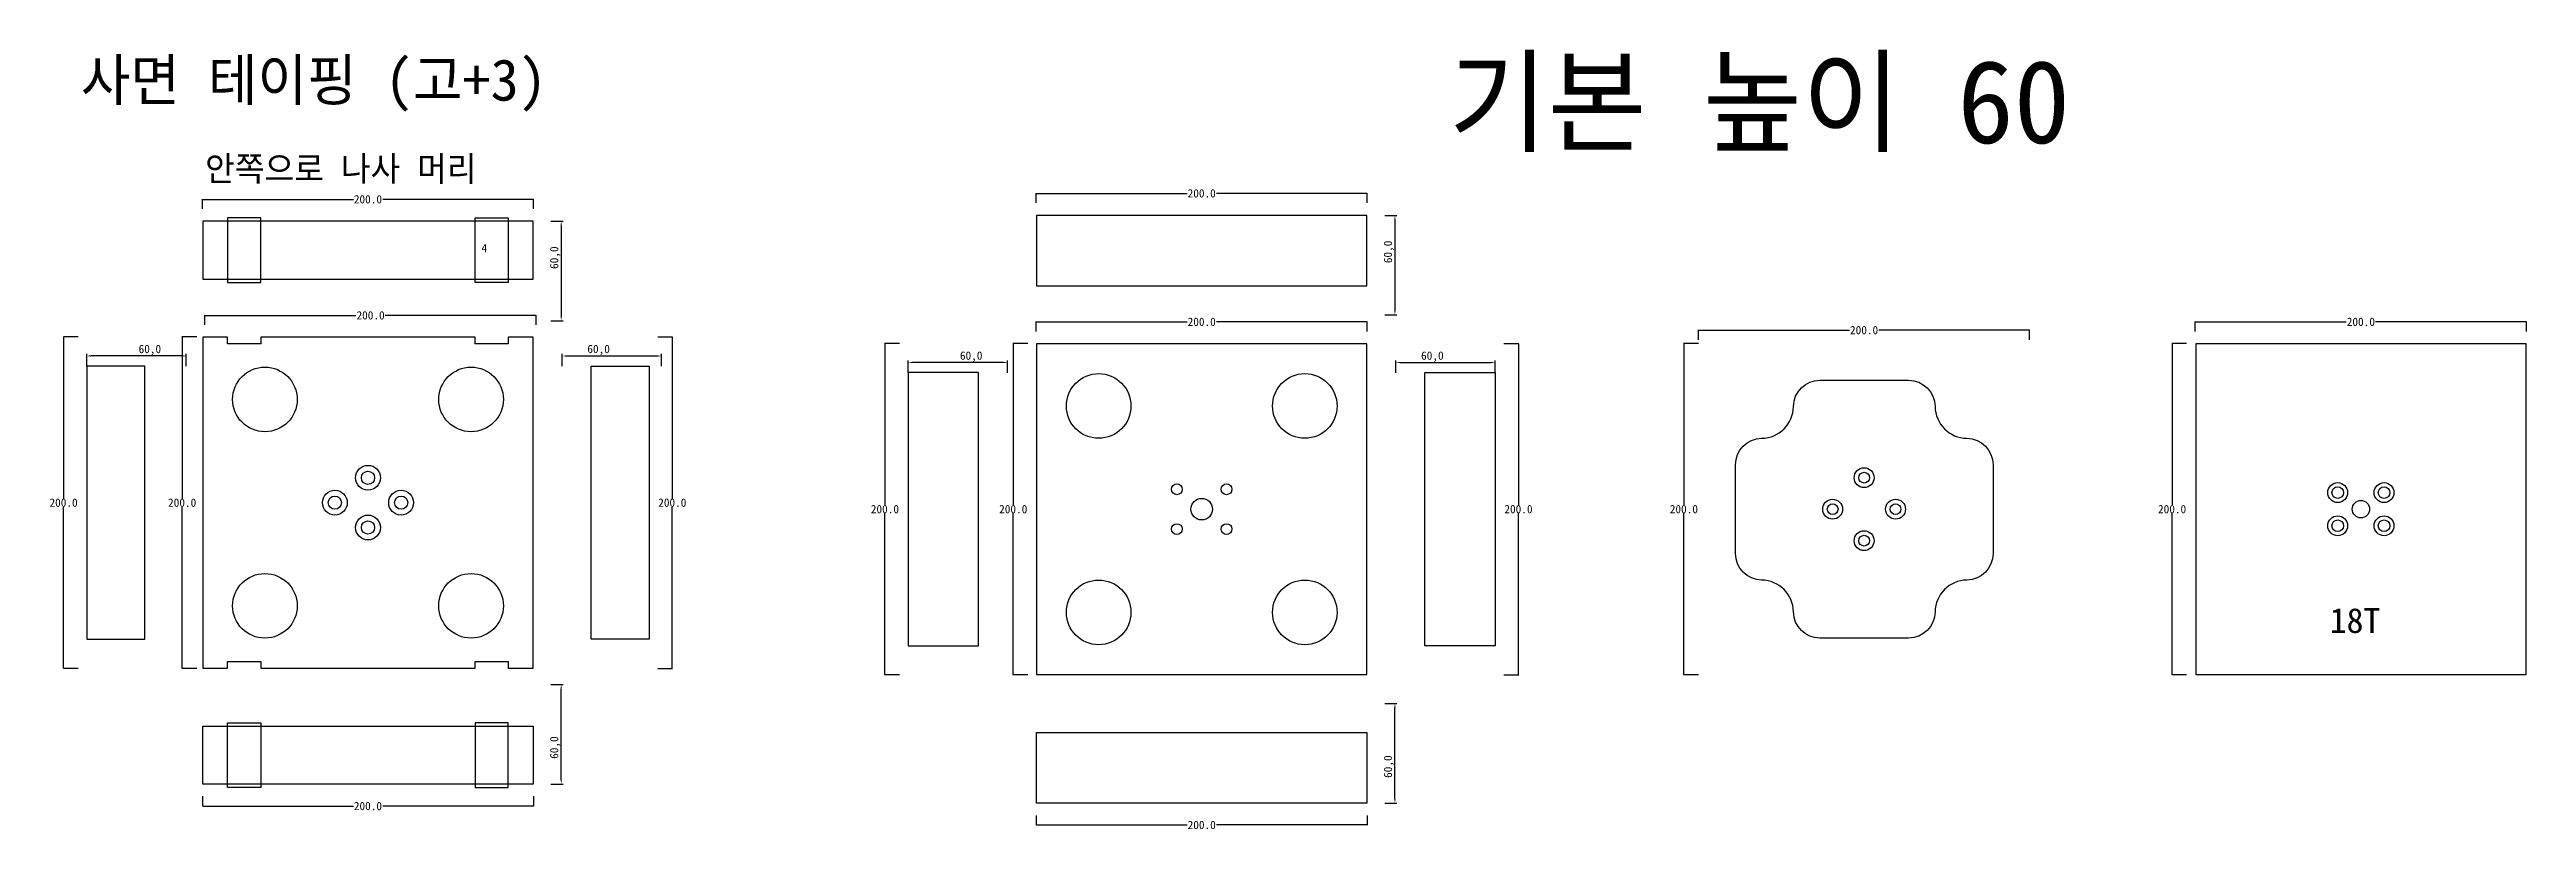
# Model space of a CAD drawing. Header units: millimetres. Extents: x 422 to 2961, y 307 to 808.
# Drawn here: x 422 to 1917, y 307 to 778 of the extents above; entities that cross this region are included whole.
import ezdxf

# ---------------------------------------------------------------- set-up
doc = ezdxf.new("R2010")
doc.units = ezdxf.units.MM
for name, color, linetype in [('TEXT', 7, 'Continuous'), ('볼트 구멍', 7, 'Continuous'), ('치구', 7, 'Continuous'), ('치수', 7, 'Continuous')]:
    doc.layers.add(name, color=color, linetype=linetype)
doc.dimstyles.new('ISO-25', dxfattribs={"dimtxt": 2.5, "dimasz": 2.5, "dimexe": 1.25, "dimexo": 0.625, "dimtad": 1, "dimtxsty": 'Standard', "dimcen": 2.5, "dimadec": 0, "dimazin": 0, "dimtfac": 1, "dimtmove": 0, "dimatfit": 3, "dimfxl": 0, "dimarcsym": 0})
doc.dimstyles.get("Standard").update_dxf_attribs({"dimtxt": 7, "dimasz": 0.18, "dimexe": 0.18, "dimexo": 0.0625, "dimgap": 0.09, "dimtad": 0, "dimtih": 1, "dimtoh": 1, "dimdec": 1, "dimzin": 0, "dimdsep": 46, "dimtxsty": 'Standard', "dimcen": 0.09, "dimadec": 0, "dimazin": 0, "dimtfac": 1, "dimtdec": 1, "dimtofl": 0, "dimtmove": 0, "dimatfit": 3, "dimfxl": 0, "dimtolj": 1, "dimtzin": 0, "dimarcsym": 0})

msp = doc.modelspace()

# ---------------------------------------------------------------- texts
at = {"layer": 'TEXT', "linetype": 'Continuous'}
msp.add_text('사면 테이핑 (고+3)', height=25, dxfattribs=at).set_placement((440.43, 746.85))
at = {"layer": 'TEXT'}
msp.add_text('기본 높이 60', height=50, dxfattribs=at).set_placement((1266.48, 721.23))
at = {"layer": 'TEXT', "color": 1}
for s, height, p in [('안쪽으로 나사 머리', 15, (515.48, 698.26)), ('4', 5, (682.39, 655.39)), ('18T', 15, (1798.48, 425.75))]:
    msp.add_text(s, height=height, dxfattribs=at).set_placement(p)

# ---------------------------------------------------------------- blocks, each defined once
blk = doc.blocks.new('*D26')
at = {"layer": 'Defpoints', "color": 0}
for p in [(438.9, 604.3), (430, 404.3), (438.9, 404.3)]:
    blk.add_point(p, dxfattribs=at)
at = {"layer": '치수', "color": 0, "lineweight": -2}
for p, q in [((438.9, 604.3), (429.9, 604.3)), ((430, 604.2), (430, 506.9)), ((430, 404.5), (430, 501.7)), ((438.9, 404.3), (429.9, 404.3))]:
    blk.add_line(p, q, dxfattribs=at)
at = {"layer": '치수', "color": 0}
for points in [[(430, 604.2), (430.1, 604.2), (430, 604.3)], [(430, 404.5), (430.1, 404.5), (430, 404.3)]]:
    blk.add_solid(points, dxfattribs=at)
at = {"layer": '치수', "color": 0, "insert": (430, 504.3), "char_height": 5, "attachment_point": 5}
blk.add_mtext('\\A1;200.0', dxfattribs=at)
blk = doc.blocks.new('*D27')
at = {"layer": 'Defpoints', "color": 0}
for p in [(444.1, 592.8), (444.1, 586.1), (504.1, 586.1)]:
    blk.add_point(p, dxfattribs=at)
at = {"layer": '치수', "color": 0, "lineweight": -2}
for p, q in [((444.1, 586.7), (444.1, 594.1)), ((501.6, 592.8), (446.6, 592.8)), ((504.1, 586.7), (504.1, 594.1))]:
    blk.add_line(p, q, dxfattribs=at)
at = {"layer": '치수', "color": 0}
for points in [[(446.6, 593.3), (446.6, 592.4), (444.1, 592.8)], [(501.6, 593.3), (501.6, 592.4), (504.1, 592.8)]]:
    blk.add_solid(points, dxfattribs=at)
at = {"layer": '치수', "color": 0, "insert": (482.1, 596.4), "char_height": 5, "attachment_point": 5}
blk.add_mtext('60,0', dxfattribs=at)
blk = doc.blocks.new('*D28')
at = {"layer": 'Defpoints', "color": 0}
for p in [(510.5, 604.3), (501.6, 404.3), (510.5, 404.3)]:
    blk.add_point(p, dxfattribs=at)
at = {"layer": '치수', "color": 0, "lineweight": -2}
for p, q in [((510.4, 604.3), (501.4, 604.3)), ((501.6, 604.2), (501.6, 506.9)), ((501.6, 404.5), (501.6, 501.7)), ((510.4, 404.3), (501.4, 404.3))]:
    blk.add_line(p, q, dxfattribs=at)
at = {"layer": '치수', "color": 0}
for points in [[(501.5, 604.2), (501.6, 604.2), (501.6, 604.3)], [(501.5, 404.5), (501.6, 404.5), (501.6, 404.3)]]:
    blk.add_solid(points, dxfattribs=at)
at = {"layer": '치수', "color": 0, "insert": (501.6, 504.3), "char_height": 5, "attachment_point": 5}
blk.add_mtext('\\A1;200.0', dxfattribs=at)
blk = doc.blocks.new('*D29')
at = {"layer": 'Defpoints', "color": 0}
for p in [(715.4, 617.3), (515.4, 611.4), (715.4, 611.4)]:
    blk.add_point(p, dxfattribs=at)
at = {"layer": '치수', "color": 0, "lineweight": -2}
for p, q in [((515.4, 611.5), (515.4, 617.5)), ((515.5, 617.3), (606.5, 617.3)), ((715.2, 617.3), (624.2, 617.3)), ((715.4, 611.5), (715.4, 617.5))]:
    blk.add_line(p, q, dxfattribs=at)
at = {"layer": '치수', "color": 0}
for points in [[(515.5, 617.4), (515.5, 617.3), (515.4, 617.3)], [(715.2, 617.4), (715.2, 617.3), (715.4, 617.3)]]:
    blk.add_solid(points, dxfattribs=at)
at = {"layer": '치수', "color": 0, "insert": (615.4, 617.3), "char_height": 5, "attachment_point": 5}
blk.add_mtext('\\A1;200.0', dxfattribs=at)
blk = doc.blocks.new('*D30')
at = {"layer": 'Defpoints', "color": 0}
for p in [(513.8, 681.4), (713.8, 687.3), (713.8, 681.4)]:
    blk.add_point(p, dxfattribs=at)
at = {"layer": '치수', "color": 0, "lineweight": -2}
for p, q in [((513.8, 681.5), (513.8, 687.5)), ((514, 687.3), (605, 687.3)), ((713.7, 687.3), (622.7, 687.3)), ((713.8, 681.5), (713.8, 687.5))]:
    blk.add_line(p, q, dxfattribs=at)
at = {"layer": '치수', "color": 0}
for points in [[(514, 687.4), (514, 687.3), (513.8, 687.3)], [(713.7, 687.4), (713.7, 687.3), (713.8, 687.3)]]:
    blk.add_solid(points, dxfattribs=at)
at = {"layer": '치수', "color": 0, "insert": (613.8, 687.3), "char_height": 5, "attachment_point": 5}
blk.add_mtext('\\A1;200.0', dxfattribs=at)
blk = doc.blocks.new('*D31')
at = {"layer": 'Defpoints', "color": 0}
for p in [(723.7, 674.1), (723.7, 614.1), (730.5, 614.1)]:
    blk.add_point(p, dxfattribs=at)
at = {"layer": '치수', "color": 0, "lineweight": -2}
for p, q in [((724.3, 674.1), (731.7, 674.1)), ((730.5, 671.6), (730.5, 616.6)), ((724.3, 614.1), (731.7, 614.1))]:
    blk.add_line(p, q, dxfattribs=at)
at = {"layer": '치수', "color": 0}
for points in [[(730.1, 671.6), (730.9, 671.6), (730.5, 674.1)], [(730.1, 616.6), (730.9, 616.6), (730.5, 614.1)]]:
    blk.add_solid(points, dxfattribs=at)
at = {"layer": '치수', "color": 0, "insert": (726.9, 652.1), "char_height": 5, "attachment_point": 5, "rotation": 90}
blk.add_mtext('60,0', dxfattribs=at)
blk = doc.blocks.new('*D32')
at = {"layer": 'Defpoints', "color": 0}
for p in [(731.1, 586), (791.1, 592.8), (791.1, 586)]:
    blk.add_point(p, dxfattribs=at)
at = {"layer": '치수', "color": 0, "lineweight": -2}
for p, q in [((731.1, 586.7), (731.1, 594.1)), ((733.6, 592.8), (788.6, 592.8)), ((791.1, 586.7), (791.1, 594.1))]:
    blk.add_line(p, q, dxfattribs=at)
at = {"layer": '치수', "color": 0}
for points in [[(733.6, 593.2), (733.6, 592.4), (731.1, 592.8)], [(788.6, 593.2), (788.6, 592.4), (791.1, 592.8)]]:
    blk.add_solid(points, dxfattribs=at)
at = {"layer": '치수', "color": 0, "insert": (753.1, 596.4), "char_height": 5, "attachment_point": 5}
blk.add_mtext('60,0', dxfattribs=at)
blk = doc.blocks.new('*D33')
at = {"layer": 'Defpoints', "color": 0}
for p in [(788.7, 604.3), (788.7, 404.3), (797.6, 404.3)]:
    blk.add_point(p, dxfattribs=at)
at = {"layer": '치수', "color": 0, "lineweight": -2}
for p, q in [((788.8, 604.3), (797.8, 604.3)), ((797.6, 604.2), (797.6, 506.9)), ((797.6, 404.5), (797.6, 501.7)), ((788.8, 404.3), (797.8, 404.3))]:
    blk.add_line(p, q, dxfattribs=at)
at = {"layer": '치수', "color": 0}
for points in [[(797.6, 604.2), (797.7, 604.2), (797.6, 604.3)], [(797.6, 404.5), (797.7, 404.5), (797.6, 404.3)]]:
    blk.add_solid(points, dxfattribs=at)
at = {"layer": '치수', "color": 0, "insert": (797.6, 504.3), "char_height": 5, "attachment_point": 5}
blk.add_mtext('\\A1;200.0', dxfattribs=at)
blk = doc.blocks.new('*D34')
at = {"layer": 'Defpoints', "color": 0}
for p in [(513.8, 327.2), (713.8, 327.2), (713.8, 321.3)]:
    blk.add_point(p, dxfattribs=at)
at = {"layer": '치수', "color": 0, "lineweight": -2}
for p, q in [((513.8, 327.2), (513.8, 321.2)), ((514, 321.3), (605, 321.3)), ((713.7, 321.3), (622.7, 321.3)), ((713.8, 327.2), (713.8, 321.2))]:
    blk.add_line(p, q, dxfattribs=at)
at = {"layer": '치수', "color": 0}
for points in [[(514, 321.4), (514, 321.3), (513.8, 321.3)], [(713.7, 321.4), (713.7, 321.3), (713.8, 321.3)]]:
    blk.add_solid(points, dxfattribs=at)
at = {"layer": '치수', "color": 0, "insert": (613.8, 321.3), "char_height": 5, "attachment_point": 5}
blk.add_mtext('\\A1;200.0', dxfattribs=at)
blk = doc.blocks.new('*D35')
at = {"layer": 'Defpoints', "color": 0}
for p in [(723.7, 394.6), (730.5, 394.6), (723.7, 334.6)]:
    blk.add_point(p, dxfattribs=at)
at = {"layer": '치수', "color": 0, "lineweight": -2}
for p, q in [((724.3, 394.6), (731.7, 394.6)), ((730.5, 337.1), (730.5, 392.1)), ((724.3, 334.6), (731.7, 334.6))]:
    blk.add_line(p, q, dxfattribs=at)
at = {"layer": '치수', "color": 0}
for points in [[(730.1, 392.1), (730.9, 392.1), (730.5, 394.6)], [(730.1, 337.1), (730.9, 337.1), (730.5, 334.6)]]:
    blk.add_solid(points, dxfattribs=at)
at = {"layer": '치수', "color": 0, "insert": (726.9, 356.6), "char_height": 5, "attachment_point": 5, "rotation": 90}
blk.add_mtext('60,0', dxfattribs=at)
blk = doc.blocks.new('*D63')
at = {"layer": 'Defpoints', "color": 0}
for p in [(1299.7, 600.4), (1299.7, 400.4), (1308.6, 400.4)]:
    blk.add_point(p, dxfattribs=at)
at = {"layer": '치수', "color": 0, "lineweight": -2}
for p, q in [((1299.8, 600.4), (1308.8, 600.4)), ((1308.6, 600.2), (1308.6, 503)), ((1308.6, 400.6), (1308.6, 497.8)), ((1299.8, 400.4), (1308.8, 400.4))]:
    blk.add_line(p, q, dxfattribs=at)
at = {"layer": '치수', "color": 0}
for points in [[(1308.6, 600.2), (1308.6, 600.2), (1308.6, 600.4)], [(1308.6, 400.6), (1308.6, 400.6), (1308.6, 400.4)]]:
    blk.add_solid(points, dxfattribs=at)
at = {"layer": '치수', "color": 0, "insert": (1308.6, 500.4), "char_height": 5, "attachment_point": 5}
blk.add_mtext('\\A1;200.0', dxfattribs=at)
blk = doc.blocks.new('*D64')
at = {"layer": 'Defpoints', "color": 0}
for p in [(1227.2, 383.1), (1234, 383.1), (1227.2, 323.1)]:
    blk.add_point(p, dxfattribs=at)
at = {"layer": '치수', "color": 0, "lineweight": -2}
for p, q in [((1227.8, 383.1), (1235.2, 383.1)), ((1234, 325.6), (1234, 380.6)), ((1227.8, 323.1), (1235.2, 323.1))]:
    blk.add_line(p, q, dxfattribs=at)
at = {"layer": '치수', "color": 0}
for points in [[(1233.6, 380.6), (1234.4, 380.6), (1234, 383.1)], [(1233.6, 325.6), (1234.4, 325.6), (1234, 323.1)]]:
    blk.add_solid(points, dxfattribs=at)
at = {"layer": '치수', "color": 0, "insert": (1230.4, 345.1), "char_height": 5, "attachment_point": 5, "rotation": 90}
blk.add_mtext('60,0', dxfattribs=at)
blk = doc.blocks.new('*D65')
at = {"layer": 'Defpoints', "color": 0}
for p in [(1017.3, 315.8), (1217.3, 315.8), (1217.3, 309.9)]:
    blk.add_point(p, dxfattribs=at)
at = {"layer": '치수', "color": 0, "lineweight": -2}
for p, q in [((1017.3, 315.7), (1017.3, 309.7)), ((1217.3, 315.7), (1217.3, 309.7)), ((1017.5, 309.9), (1108.5, 309.9)), ((1217.1, 309.9), (1126.2, 309.9))]:
    blk.add_line(p, q, dxfattribs=at)
at = {"layer": '치수', "color": 0}
for points in [[(1017.5, 309.9), (1017.5, 309.9), (1017.3, 309.9)], [(1217.1, 309.9), (1217.1, 309.9), (1217.3, 309.9)]]:
    blk.add_solid(points, dxfattribs=at)
at = {"layer": '치수', "color": 0, "insert": (1117.3, 309.9), "char_height": 5, "attachment_point": 5}
blk.add_mtext('\\A1;200.0', dxfattribs=at)
blk = doc.blocks.new('*D66')
at = {"layer": 'Defpoints', "color": 0}
for p in [(934.9, 600.4), (926, 400.4), (934.9, 400.4)]:
    blk.add_point(p, dxfattribs=at)
at = {"layer": '치수', "color": 0, "lineweight": -2}
for p, q in [((934.9, 600.4), (925.8, 600.4)), ((926, 600.2), (926, 503)), ((926, 400.6), (926, 497.8)), ((934.9, 400.4), (925.8, 400.4))]:
    blk.add_line(p, q, dxfattribs=at)
at = {"layer": '치수', "color": 0}
for points in [[(926, 600.2), (926, 600.2), (926, 600.4)], [(926, 400.6), (926, 400.6), (926, 400.4)]]:
    blk.add_solid(points, dxfattribs=at)
at = {"layer": '치수', "color": 0, "insert": (926, 500.4), "char_height": 5, "attachment_point": 5}
blk.add_mtext('\\A1;200.0', dxfattribs=at)
blk = doc.blocks.new('*D67')
at = {"layer": 'Defpoints', "color": 0}
for p in [(1012.4, 600.4), (1003.5, 400.4), (1012.4, 400.4)]:
    blk.add_point(p, dxfattribs=at)
at = {"layer": '치수', "color": 0, "lineweight": -2}
for p, q in [((1012.4, 600.4), (1003.3, 600.4)), ((1003.5, 600.2), (1003.5, 503)), ((1003.5, 400.6), (1003.5, 497.8)), ((1012.4, 400.4), (1003.3, 400.4))]:
    blk.add_line(p, q, dxfattribs=at)
at = {"layer": '치수', "color": 0}
for points in [[(1003.5, 600.2), (1003.5, 600.2), (1003.5, 600.4)], [(1003.5, 400.6), (1003.5, 400.6), (1003.5, 400.4)]]:
    blk.add_solid(points, dxfattribs=at)
at = {"layer": '치수', "color": 0, "insert": (1003.5, 500.4), "char_height": 5, "attachment_point": 5}
blk.add_mtext('\\A1;200.0', dxfattribs=at)
blk = doc.blocks.new('*D68')
at = {"layer": 'Defpoints', "color": 0}
for p in [(1217.3, 690.9), (1017.3, 685), (1217.3, 685)]:
    blk.add_point(p, dxfattribs=at)
at = {"layer": '치수', "color": 0, "lineweight": -2}
for p, q in [((1017.3, 685.1), (1017.3, 691.1)), ((1017.5, 690.9), (1108.5, 690.9)), ((1217.1, 690.9), (1126.2, 690.9)), ((1217.3, 685.1), (1217.3, 691.1))]:
    blk.add_line(p, q, dxfattribs=at)
at = {"layer": '치수', "color": 0}
for points in [[(1017.5, 690.9), (1017.5, 690.9), (1017.3, 690.9)], [(1217.1, 690.9), (1217.1, 690.9), (1217.3, 690.9)]]:
    blk.add_solid(points, dxfattribs=at)
at = {"layer": '치수', "color": 0, "insert": (1117.3, 690.9), "char_height": 5, "attachment_point": 5}
blk.add_mtext('\\A1;200.0', dxfattribs=at)
blk = doc.blocks.new('*D69')
at = {"layer": 'Defpoints', "color": 0}
for p in [(1217.3, 613.4), (1017.3, 607.5), (1217.3, 607.5)]:
    blk.add_point(p, dxfattribs=at)
at = {"layer": '치수', "color": 0, "lineweight": -2}
for p, q in [((1017.3, 607.6), (1017.3, 613.6)), ((1017.5, 613.4), (1108.5, 613.4)), ((1217.1, 613.4), (1126.2, 613.4)), ((1217.3, 607.6), (1217.3, 613.6))]:
    blk.add_line(p, q, dxfattribs=at)
at = {"layer": '치수', "color": 0}
for points in [[(1017.5, 613.4), (1017.5, 613.4), (1017.3, 613.4)], [(1217.1, 613.4), (1217.1, 613.4), (1217.3, 613.4)]]:
    blk.add_solid(points, dxfattribs=at)
at = {"layer": '치수', "color": 0, "insert": (1117.3, 613.4), "char_height": 5, "attachment_point": 5}
blk.add_mtext('\\A1;200.0', dxfattribs=at)
blk = doc.blocks.new('*D70')
at = {"layer": 'Defpoints', "color": 0}
for p in [(940.1, 588.9), (940.1, 582.1), (1000.1, 582.1)]:
    blk.add_point(p, dxfattribs=at)
at = {"layer": '치수', "color": 0, "lineweight": -2}
for p, q in [((940.1, 582.7), (940.1, 590.1)), ((997.6, 588.9), (942.6, 588.9)), ((1000.1, 582.7), (1000.1, 590.1))]:
    blk.add_line(p, q, dxfattribs=at)
at = {"layer": '치수', "color": 0}
for points in [[(942.6, 589.3), (942.6, 588.5), (940.1, 588.9)], [(997.6, 589.3), (997.6, 588.5), (1000.1, 588.9)]]:
    blk.add_solid(points, dxfattribs=at)
at = {"layer": '치수', "color": 0, "insert": (978.1, 592.4), "char_height": 5, "attachment_point": 5}
blk.add_mtext('60,0', dxfattribs=at)
blk = doc.blocks.new('*D71')
at = {"layer": 'Defpoints', "color": 0}
for p in [(1294.6, 588.9), (1234.6, 582.1), (1294.6, 582.1)]:
    blk.add_point(p, dxfattribs=at)
at = {"layer": '치수', "color": 0, "lineweight": -2}
for p, q in [((1234.6, 582.7), (1234.6, 590.1)), ((1237.1, 588.9), (1292.1, 588.9)), ((1294.6, 582.7), (1294.6, 590.1))]:
    blk.add_line(p, q, dxfattribs=at)
at = {"layer": '치수', "color": 0}
for points in [[(1237.1, 589.3), (1237.1, 588.5), (1234.6, 588.9)], [(1292.1, 589.3), (1292.1, 588.5), (1294.6, 588.9)]]:
    blk.add_solid(points, dxfattribs=at)
at = {"layer": '치수', "color": 0, "insert": (1256.6, 592.4), "char_height": 5, "attachment_point": 5}
blk.add_mtext('60,0', dxfattribs=at)
blk = doc.blocks.new('*D72')
at = {"layer": 'Defpoints', "color": 0}
for p in [(1227.2, 677.6), (1227.2, 617.6), (1234, 617.6)]:
    blk.add_point(p, dxfattribs=at)
at = {"layer": '치수', "color": 0, "lineweight": -2}
for p, q in [((1227.8, 677.6), (1235.2, 677.6)), ((1234, 675.1), (1234, 620.1)), ((1227.8, 617.6), (1235.2, 617.6))]:
    blk.add_line(p, q, dxfattribs=at)
at = {"layer": '치수', "color": 0}
for points in [[(1233.6, 675.1), (1234.4, 675.1), (1234, 677.6)], [(1233.6, 620.1), (1234.4, 620.1), (1234, 617.6)]]:
    blk.add_solid(points, dxfattribs=at)
at = {"layer": '치수', "color": 0, "insert": (1230.4, 655.6), "char_height": 5, "attachment_point": 5, "rotation": 90}
blk.add_mtext('60,0', dxfattribs=at)
blk = doc.blocks.new('*D75')
at = {"layer": 'Defpoints', "color": 0}
for p in [(1417.4, 600.4), (1408.5, 400.4), (1417.4, 400.4)]:
    blk.add_point(p, dxfattribs=at)
at = {"layer": '치수', "color": 0, "lineweight": -2}
for p, q in [((1417.4, 600.4), (1408.3, 600.4)), ((1408.5, 600.2), (1408.5, 503)), ((1408.5, 400.6), (1408.5, 497.8)), ((1417.4, 400.4), (1408.3, 400.4))]:
    blk.add_line(p, q, dxfattribs=at)
at = {"layer": '치수', "color": 0}
for points in [[(1408.5, 600.2), (1408.5, 600.2), (1408.5, 600.4)], [(1408.5, 400.6), (1408.5, 400.6), (1408.5, 400.4)]]:
    blk.add_solid(points, dxfattribs=at)
at = {"layer": '치수', "color": 0, "insert": (1408.5, 500.4), "char_height": 5, "attachment_point": 5}
blk.add_mtext('\\A1;200.0', dxfattribs=at)
blk = doc.blocks.new('*D76')
at = {"layer": 'Defpoints', "color": 0}
for p in [(1417.3, 602.5), (1617.3, 608.4), (1617.3, 602.5)]:
    blk.add_point(p, dxfattribs=at)
at = {"layer": '치수', "color": 0, "lineweight": -2}
for p, q in [((1417.3, 602.6), (1417.3, 608.6)), ((1417.5, 608.4), (1508.5, 608.4)), ((1617.1, 608.4), (1526.2, 608.4)), ((1617.3, 602.6), (1617.3, 608.6))]:
    blk.add_line(p, q, dxfattribs=at)
at = {"layer": '치수', "color": 0}
for points in [[(1417.5, 608.4), (1417.5, 608.4), (1417.3, 608.4)], [(1617.1, 608.4), (1617.1, 608.4), (1617.3, 608.4)]]:
    blk.add_solid(points, dxfattribs=at)
at = {"layer": '치수', "color": 0, "insert": (1517.3, 608.4), "char_height": 5, "attachment_point": 5}
blk.add_mtext('\\A1;200.0', dxfattribs=at)
blk = doc.blocks.new('*D77')
at = {"layer": 'Defpoints', "color": 0}
for p in [(1712.2, 600.4), (1703.3, 400.4), (1712.2, 400.4)]:
    blk.add_point(p, dxfattribs=at)
at = {"layer": '치수', "color": 0, "lineweight": -2}
for p, q in [((1712.1, 600.4), (1703.1, 600.4)), ((1703.3, 600.2), (1703.3, 503)), ((1703.3, 400.6), (1703.3, 497.8)), ((1712.1, 400.4), (1703.1, 400.4))]:
    blk.add_line(p, q, dxfattribs=at)
at = {"layer": '치수', "color": 0}
for points in [[(1703.2, 600.2), (1703.3, 600.2), (1703.3, 600.4)], [(1703.2, 400.6), (1703.3, 400.6), (1703.3, 400.4)]]:
    blk.add_solid(points, dxfattribs=at)
at = {"layer": '치수', "color": 0, "insert": (1703.3, 500.4), "char_height": 5, "attachment_point": 5}
blk.add_mtext('\\A1;200.0', dxfattribs=at)
blk = doc.blocks.new('*D78')
at = {"layer": 'Defpoints', "color": 0}
for p in [(1917.3, 613.4), (1717.3, 607.5), (1917.3, 607.5)]:
    blk.add_point(p, dxfattribs=at)
at = {"layer": '치수', "color": 0, "lineweight": -2}
for p, q in [((1717.3, 607.6), (1717.3, 613.6)), ((1717.5, 613.4), (1808.5, 613.4)), ((1917.1, 613.4), (1826.2, 613.4)), ((1917.3, 607.6), (1917.3, 613.6))]:
    blk.add_line(p, q, dxfattribs=at)
at = {"layer": '치수', "color": 0}
for points in [[(1717.5, 613.4), (1717.5, 613.4), (1717.3, 613.4)], [(1917.1, 613.4), (1917.1, 613.4), (1917.3, 613.4)]]:
    blk.add_solid(points, dxfattribs=at)
at = {"layer": '치수', "color": 0, "insert": (1817.3, 613.4), "char_height": 5, "attachment_point": 5}
blk.add_mtext('\\A1;200.0', dxfattribs=at)

# ---------------------------------------------------------------- dimensions: what is measured, and where the dimension line sits
at = {"layer": '치수', "color": 4}
for base, p1, p2, picture, middle in [((713.83, 687.33), (513.83, 681.44), (713.83, 681.44), '*D30', (613.83, 687.33)), ((1217.32, 690.89), (1017.32, 685), (1217.32, 685), '*D68', (1117.32, 690.89)), ((715.36, 617.33), (515.36, 611.44), (715.36, 611.44), '*D29', (615.36, 617.33)), ((1217.32, 613.39), (1017.32, 607.5), (1217.32, 607.5), '*D69', (1117.32, 613.39)), ((1917.32, 613.39), (1717.32, 607.5), (1917.32, 607.5), '*D78', (1817.32, 613.39)), ((1617.32, 608.39), (1417.32, 602.5), (1617.32, 602.5), '*D76', (1517.32, 608.39)), ((713.83, 321.35), (513.83, 327.23), (713.83, 327.23), '*D34', (613.83, 321.35)), ((1217.32, 309.91), (1017.32, 315.79), (1217.32, 315.79), '*D65', (1117.32, 309.91))]:
    dim = msp.add_linear_dim(base=base, p1=p1, p2=p2, dimstyle='Standard', override={"dimtxt": 5}, dxfattribs=at)
    dim.commit()
    dim.dimension.update_dxf_attribs({"geometry": picture, "text_midpoint": middle})
for base, p1, p2, angle, picture, middle in [((730.48, 614.09), (723.71, 674.09), (723.71, 614.09), 270, '*D31', (730.48, 652.09)), ((1233.97, 617.65), (1227.19, 677.65), (1227.19, 617.65), 270, '*D72', (1233.97, 655.65)), ((444.08, 592.84), (504.08, 586.06), (444.08, 586.06), 180, '*D27', (482.08, 592.84)), ((940.07, 588.87), (1000.07, 582.1), (940.07, 582.1), 180, '*D70', (978.07, 588.87)), ((730.48, 394.59), (723.71, 334.59), (723.71, 394.59), 90, '*D35', (730.48, 356.59)), ((1233.97, 383.15), (1227.19, 323.15), (1227.19, 383.15), 90, '*D64', (1233.97, 345.15))]:
    dim = msp.add_linear_dim(base=base, p1=p1, p2=p2, angle=angle, dimstyle='ISO-25', override={"dimtxt": 5, "dimdec": 1, "dimzin": 0, "dimtdec": 1}, dxfattribs=at)
    dim.commit()
    dim.dimension.update_dxf_attribs({"geometry": picture, "text_midpoint": middle, "dimtype": 160})
for base, p1, p2, picture, middle in [((430.04, 404.34), (438.94, 604.34), (438.94, 404.34), '*D26', (430.04, 504.34)), ((501.56, 404.34), (510.47, 604.34), (510.47, 404.34), '*D28', (501.56, 504.34)), ((797.63, 404.34), (788.72, 604.34), (788.72, 404.34), '*D33', (797.63, 504.34)), ((926.02, 400.4), (934.92, 600.4), (934.92, 400.4), '*D66', (926.02, 500.4)), ((1003.52, 400.4), (1012.42, 600.4), (1012.42, 400.4), '*D67', (1003.52, 500.4)), ((1308.61, 400.4), (1299.71, 600.4), (1299.71, 400.4), '*D63', (1308.61, 500.4)), ((1408.52, 400.4), (1417.42, 600.4), (1417.42, 400.4), '*D75', (1408.52, 500.4)), ((1703.27, 400.4), (1712.17, 600.4), (1712.17, 400.4), '*D77', (1703.27, 500.4))]:
    dim = msp.add_linear_dim(base=base, p1=p1, p2=p2, angle=90, dimstyle='Standard', override={"dimtxt": 5}, dxfattribs=at)
    dim.commit()
    dim.dimension.update_dxf_attribs({"geometry": picture, "text_midpoint": middle})
for base, p1, p2, picture, middle in [((791.08, 592.81), (731.08, 586.04), (791.08, 586.04), '*D32', (753.08, 592.81)), ((1294.57, 588.87), (1234.57, 582.1), (1294.57, 582.1), '*D71', (1256.57, 588.87))]:
    dim = msp.add_linear_dim(base=base, p1=p1, p2=p2, dimstyle='ISO-25', override={"dimtxt": 5, "dimdec": 1, "dimzin": 0, "dimtdec": 1}, dxfattribs=at)
    dim.commit()
    dim.dimension.update_dxf_attribs({"geometry": picture, "text_midpoint": middle, "dimtype": 160})

# ---------------------------------------------------------------- linework, layer by layer
at = {"layer": '볼트 구멍', "color": 2}
for centre in [(613.83, 519.34), (593.83, 504.34), (633.83, 504.34), (613.83, 489.34)]:
    msp.add_circle(centre, 7.5, dxfattribs=at)
at = {"layer": '볼트 구멍', "color": 6}
for centre in [(1517.32, 519.4), (1803.32, 510.4), (1831.32, 510.4), (1498.32, 500.4), (1536.32, 500.4), (1803.32, 490.4), (1831.32, 490.4), (1517.32, 481.4)]:
    msp.add_circle(centre, 6, dxfattribs=at)
at = {"layer": '볼트 구멍', "color": 3}
for centre, radius in [((613.83, 519.34), 4), ((1102.32, 512.4), 3.25), ((1132.32, 512.4), 3.25), ((1517.32, 519.4), 3.25), ((1803.32, 510.4), 3.5), ((1831.32, 510.4), 3.5), ((593.83, 504.34), 4), ((633.83, 504.34), 4), ((1117.32, 500.4), 6.5), ((1498.32, 500.4), 3.25), ((1536.32, 500.4), 3.25), ((1803.32, 490.4), 3.5), ((1817.32, 500.4), 5.25), ((1831.32, 490.4), 3.5), ((613.83, 489.34), 4), ((1102.32, 488.4), 3.25), ((1132.32, 488.4), 3.25), ((1517.32, 481.4), 3.25)]:
    msp.add_circle(centre, radius, dxfattribs=at)
at = {"layer": '치구'}
for points in [[(514.08, 639.09), (713.58, 639.09), (713.58, 674.09), (514.08, 674.09)], [(1217.07, 635.15), (1217.07, 677.65), (1017.57, 677.65), (1017.57, 635.15)], [(514.08, 404.59), (529.08, 404.59), (529.08, 408.59), (549.08, 408.59), (549.08, 404.59), (678.58, 404.59), (678.58, 408.59), (698.58, 408.59), (698.58, 404.59), (713.58, 404.59), (713.58, 604.09), (698.58, 604.09), (698.58, 600.09), (678.58, 600.09), (678.58, 604.09), (549.08, 604.09), (549.08, 600.09), (529.08, 600.09), (529.08, 604.09), (514.08, 604.09)], [(1017.57, 600.15), (1017.57, 400.65), (1217.07, 400.65), (1217.07, 600.15)], [(1717.57, 600.15), (1717.57, 400.65), (1917.07, 400.65), (1917.07, 600.15)], [(479.08, 586.69), (444.08, 586.69), (444.08, 421.99), (479.08, 421.99)], [(748.58, 586.69), (783.58, 586.69), (783.58, 421.99), (748.58, 421.99)], [(982.57, 582.75), (940.07, 582.75), (940.07, 418.05), (982.57, 418.05)], [(1252.07, 582.75), (1294.57, 582.75), (1294.57, 418.05), (1252.07, 418.05)], [(514.08, 369.59), (713.58, 369.59), (713.58, 334.59), (514.08, 334.59)], [(1217.07, 365.65), (1217.07, 323.15), (1017.57, 323.15), (1017.57, 365.65)]]:
    msp.add_lwpolyline(points, close=True, dxfattribs=at)
at = {"layer": '치구', "color": 1}
for points in [[(529.08, 637.09), (549.08, 637.09), (549.08, 676.08), (529.08, 676.08)], [(698.58, 637.09), (678.58, 637.09), (678.58, 676.08), (698.58, 676.08)], [(529.08, 371.59), (549.08, 371.59), (549.08, 332.59), (529.08, 332.59)], [(698.58, 371.59), (678.58, 371.59), (678.58, 332.59), (698.58, 332.59)]]:
    msp.add_lwpolyline(points, close=True, dxfattribs=at)
at = {"layer": '치구'}
msp.add_lwpolyline([(1474.66, 562.37, -0.4100942), (1490.66, 578.15), (1544.17, 578.15, -0.4100942), (1560.17, 562.37, 0.4059866), (1579.39, 543.15, -0.4100942), (1595.17, 527.15), (1595.17, 473.64, -0.4100942), (1579.39, 457.64, 0.4059866), (1560.17, 438.42, -0.4100942), (1544.17, 422.65), (1490.66, 422.65, -0.4100942), (1474.66, 438.42, 0.4059866), (1455.44, 457.64, -0.4100942), (1439.67, 473.64), (1439.67, 527.15, -0.4100942), (1455.44, 543.15, 0.4059866)], format="xyb", close=True, dxfattribs=at)
for centre in [(551.58, 566.59), (676.08, 566.59), (1055.07, 562.65), (1179.57, 562.65), (551.58, 442.09), (676.08, 442.09), (1055.07, 438.15), (1179.57, 438.15)]:
    msp.add_circle(centre, 19.5, dxfattribs=at)

msp.set_redraw_order([(e.dxf.handle, doc.entitydb.next_handle()) for e in msp.query("TEXT MTEXT ATTDEF DIMENSION ARC_DIMENSION")])  # texts and dimensions are drawn at this point

doc.saveas('drawing.dxf')
